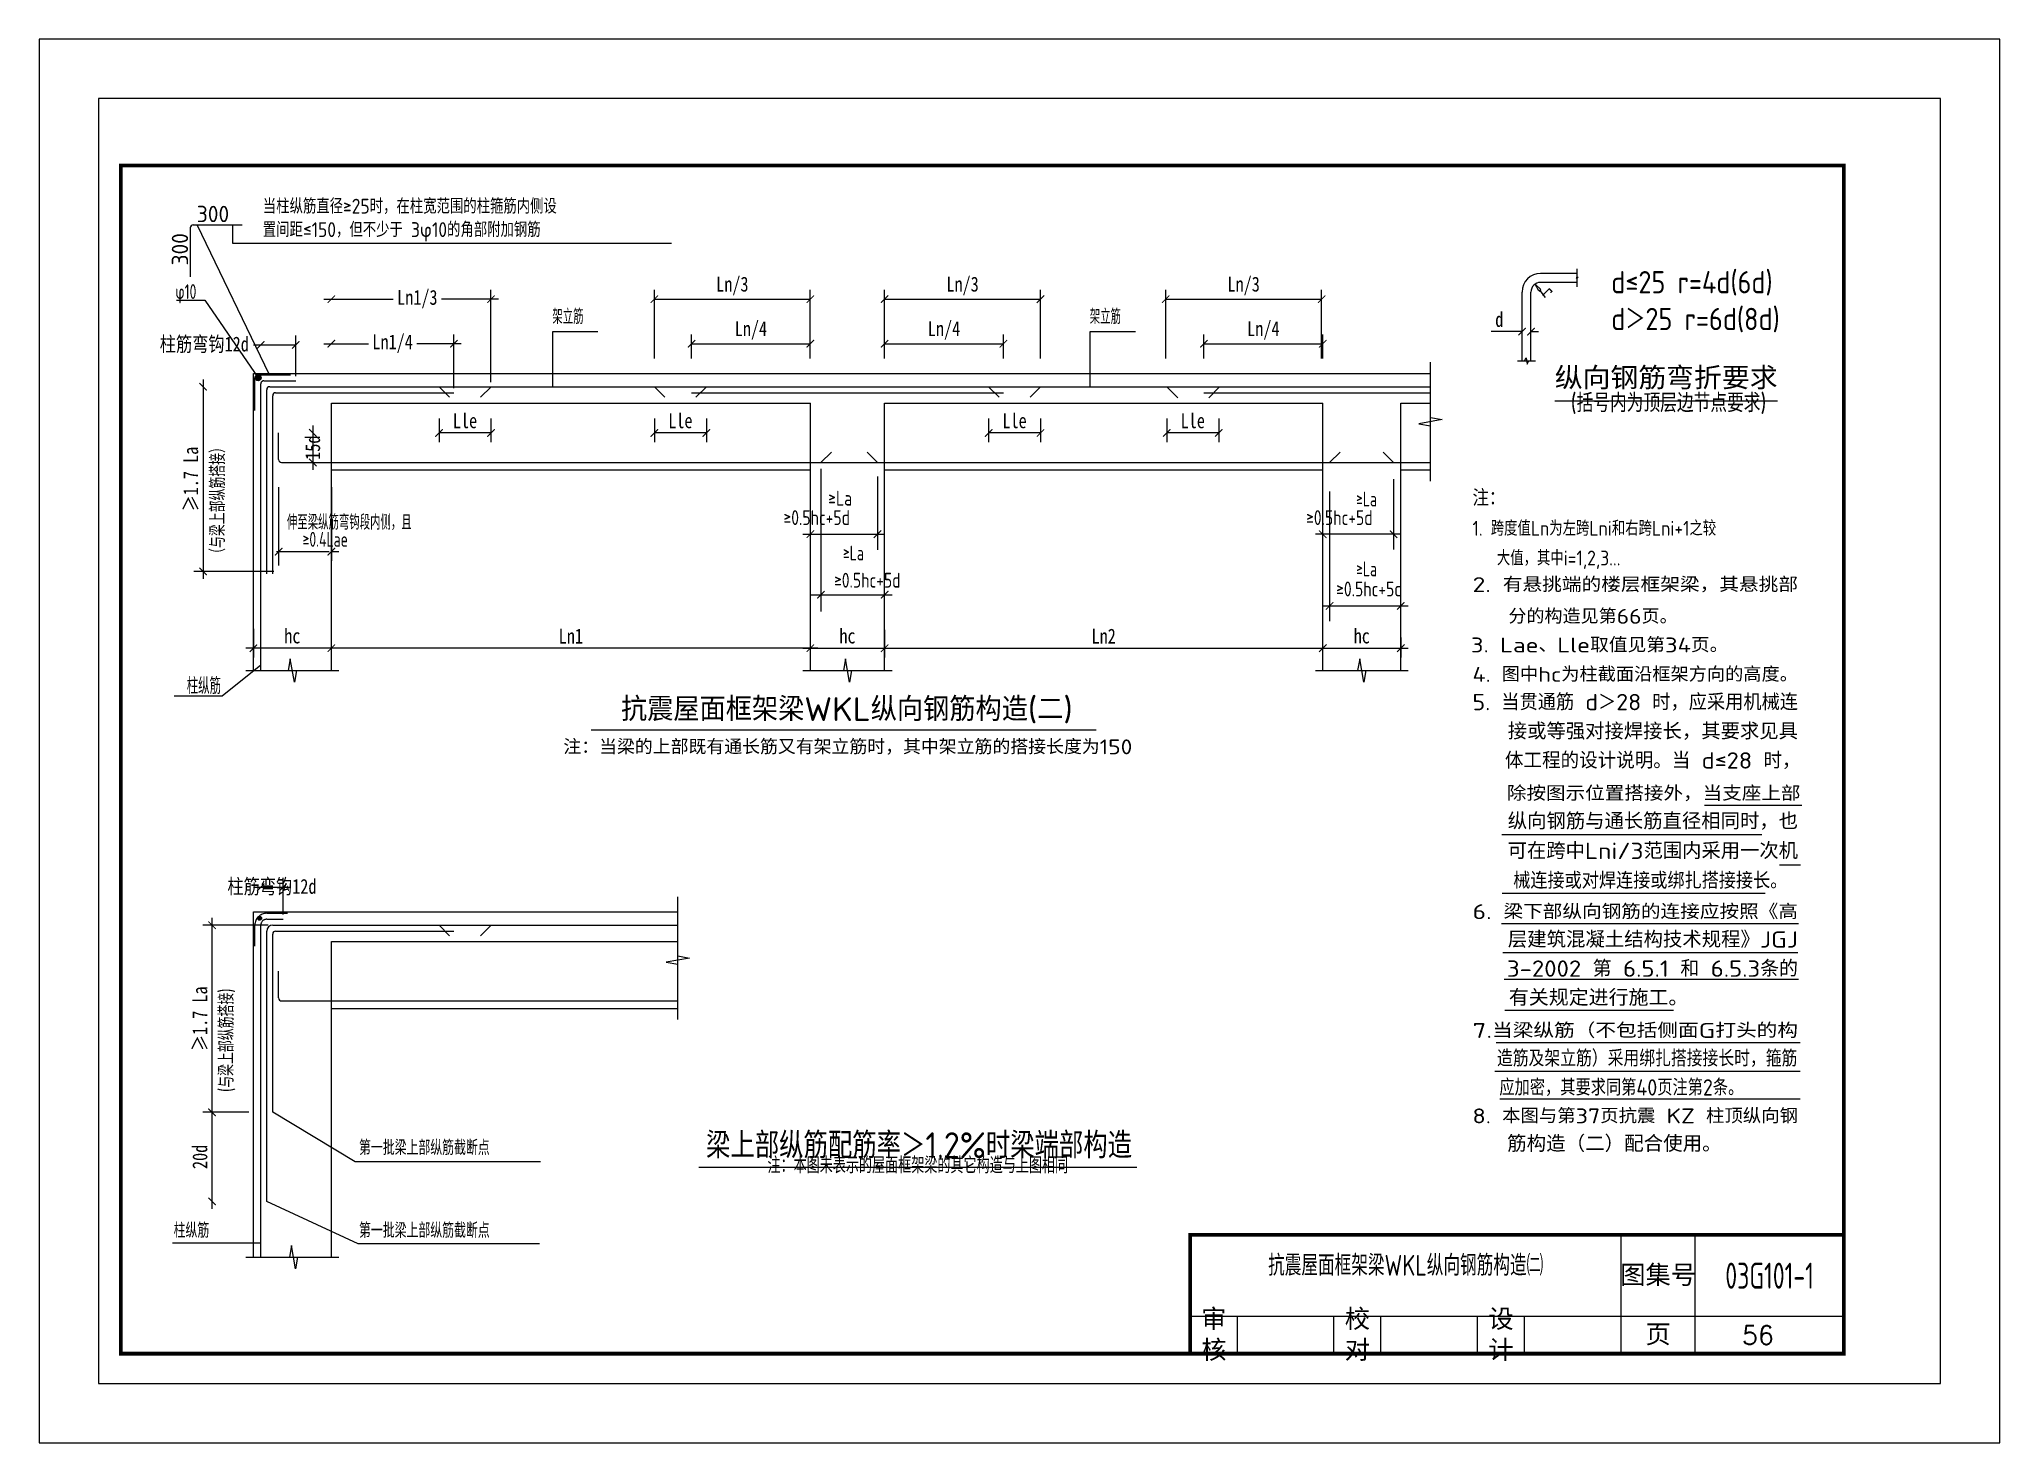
# Model space of a CAD drawing. Extents: x 1442 to 2852, y 1062 to 1251.
# Drawn here: x 1441.5 to 1705.5, y 1061.6 to 1250.6 of the extents above; entities that cross this region are included whole.
import ezdxf
from ezdxf.enums import TextEntityAlignment as Align

# ---------------------------------------------------------------- set-up
doc = ezdxf.new("R2010")
doc.units = 0
doc.header["$LTSCALE"] = 1000
doc.header["$MEASUREMENT"] = 0
doc.header["$PDMODE"] = 32
doc.header["$PDSIZE"] = -10
doc.linetypes.add('DASHED2', pattern=[9.525, 6.35, -3.175])
doc.layers.get('0').update_dxf_attribs({"linetype": 'CONTINUOUS'})
doc.layers.get('DEFPOINTS').update_dxf_attribs({"linetype": 'CONTINUOUS'})
for name, color, linetype in [('图线', 50, 'CONTINUOUS'), ('文字尺寸', 3, 'CONTINUOUS'), ('粗线', 10, 'CONTINUOUS'), ('粗虚', 12, 'DASHED2'), ('细线', 210, 'CONTINUOUS'), ('虚线', 4, 'DASHED2')]:
    doc.layers.add(name, color=color, linetype=linetype)
doc.styles.add('FS', font='', dxfattribs={"width": 0.8})
doc.styles.add('HZ', font='romans1.shx')
doc.styles.add('TSSD_REIN', font='tssdeng.shx', dxfattribs={"width": 0.7, "bigfont": 'hztxt.shx'})
doc.styles.get('FS').set_extended_font_data('FangSong_GB2312')
doc.dimstyles.new('FS', dxfattribs={"dimtxt": 2, "dimasz": 1, "dimexe": 1.25, "dimexo": 0.625, "dimtad": 1, "dimdec": 4, "dimtxsty": 'FS', "dimblk1": 'ARCHTICK', "dimblk2": 'ARCHTICK', "dimsah": 1, "dimcen": 0, "dimclrt": 256, "dimazin": 3, "dimtfac": 1, "dimtdec": 4, "dimtofl": 0, "dimtmove": 0, "dimatfit": 3, "dimtolj": 1, "dimtzin": 0})
doc.dimstyles.new('NORMAL', dxfattribs={"dimtxt": 2, "dimasz": 1, "dimexe": 1.25, "dimexo": 0.625, "dimtad": 1, "dimdec": 4, "dimtxsty": 'FS', "dimblk1": 'ARCHTICK', "dimblk2": 'ARCHTICK', "dimsah": 1, "dimcen": -0.09, "dimdle": 1, "dimse1": 1, "dimclrt": 256, "dimazin": 3, "dimtfac": 1, "dimtdec": 4, "dimtofl": 0, "dimtmove": 0, "dimatfit": 3, "dimtolj": 1, "dimtzin": 0})

msp = doc.modelspace()

# ---------------------------------------------------------------- texts
at = {"style": 'TSSD_REIN', "width": 0.8}
msp.add_text('抗震屋面框架梁WKL纵向钢筋构造㈡', height=2.8, dxfattribs=at).set_placement((1625.54497, 1084.09358), align=Align.CENTER)
at = {"attachment_point": 5}
for s, insert, char_height, width, style in [('图集号', (1659.54497, 1084.09358), 2.5, 10, 'HZ'), ('03G101-1', (1674.54497, 1084.09358), 3.5, 20, 'TSSD_REIN'), ('审核', (1599.71197, 1076.09358), 2.5, 6.334, 'HZ'), ('校对', (1619.04547, 1076.09358), 2.5, 6.333, 'HZ'), ('设计', (1638.37847, 1076.09358), 2.5, 6.333, 'HZ'), ('页', (1659.54497, 1076.09358), 2.5, 10, 'HZ')]:
    msp.add_mtext(s, dxfattribs=dict(at, insert=insert, char_height=char_height, width=width, style=style))
at = {"style": 'HZ', "flags": 8}
msp.add_attdef('56', text='', height=2.5, dxfattribs=at).set_placement((1672.97958, 1076.07461), align=Align.MIDDLE_CENTER)
at = {"layer": '文字尺寸', "style": 'TSSD_REIN'}
for s, p in [('300', (1462.76898, 1225.95923)), ('注：', (1634.54497, 1187.73492))]:
    msp.add_text(s, height=2.2, dxfattribs=at).set_placement(p)
for s, height, width, p in [('当柱纵筋直径≥25时，在柱宽范围的柱箍筋内侧设', 2, 0.9, (1471.65768, 1227.10995)), ('置间距≤150，但不少于 3φ10的角部附加钢筋', 2, 0.9, (1471.65768, 1223.9532)), ('d≤25 r=4d(6d)', 3, 0.9, (1653.22754, 1216.37265)), ('φ10', 2, 0.7, (1459.87014, 1215.61284)), ('架立筋', 2, 0.7, (1510.63957, 1212.24455)), ('架立筋', 2, 0.7, (1583.00701, 1212.24455)), ('d＞25 r=6d(8d)', 3, 0.9, (1653.22754, 1211.42095)), ('≥La', 2, 0.8, (1547.79031, 1187.79187)), ('伸至梁纵筋弯钩段内侧，且', 2, 0.7, (1474.89892, 1184.55061)), ('≥0.5hc+5d', 2, 0.8, (1541.76908, 1185.17361)), ('≥0.5hc+5d', 2, 0.8, (1612.13877, 1185.17361)), ('1. 跨度值Ln为左跨Lni和右跨Lni+1之较', 2, 0.9, (1634.54497, 1183.73492)), ('   大值，其中i=1,2,3...', 2, 0.9, (1634.54497, 1179.73492)), ('≥0.5hc+5d', 2, 0.8, (1548.57537, 1176.74406)), ('≥0.5hc+5d', 2, 0.8, (1616.18881, 1175.56392)), ('第一批梁上部纵筋截断点', 2, 0.8, (1484.60838, 1100.33681)), ('柱纵筋', 2, 0.8, (1459.64098, 1089.19183)), ('第一批梁上部纵筋截断点', 2, 0.8, (1484.60838, 1089.19183))]:
    msp.add_text(s, height=height, dxfattribs=dict(at, width=width)).set_placement(p)
msp.add_text('300', height=2.2, rotation=90, dxfattribs=at).set_placement((1461.59646, 1220.13363))
at = {"layer": '文字尺寸', "style": 'TSSD_REIN', "width": 0.8}
for s, rotation, p in [('r', 315, (1643.81017, 1216.21843)), ('（与梁上部纵筋搭接）', 90, (1466.57286, 1180.47868)), ('(与梁上部纵筋搭接)', 90, (1467.74211, 1108.82823))]:
    msp.add_text(s, height=2, rotation=rotation, dxfattribs=at).set_placement(p)
at = {"layer": '文字尺寸', "style": 'TSSD_REIN'}
for s, height, width, p, p2 in [('纵向钢筋弯折要求', 3, 1.267465, (1645.62335, 1203.44835), (1675.62335, 1203.44835)), ('2. 有悬挑端的楼层框架梁，其悬挑部', 2, 1.32297, (1634.54497, 1176.1514), (1678.37044, 1176.1514)), ('   分的构造见第66页。', 2, 1.30817, (1634.95083, 1171.88033), (1662.1728, 1171.88033)), ('3. Lae、Lle取值见第34页。', 2, 1.305285, (1634.33269, 1168.0267), (1669.00457, 1168.0267)), ('4. 图中hc为柱截面沿框架方向的高度。', 2, 1.256811, (1634.54497, 1164.0681), (1678.37044, 1164.0681)), ('抗震屋面框架梁WKL纵向钢筋构造(二)', 3.2, 1.079117, (1519.88308, 1158.78677), (1580.71207, 1158.78677)), ('5. 当贯通筋 d＞28 时，应采用机械连', 2.2, 1.115128, (1634.54497, 1160.2347), (1678.37044, 1160.2347)), ('注：当梁的上部既有通长筋又有架立筋时，其中架立筋的搭接长度为150', 2, 1.194216, (1512.12488, 1154.30459), (1588.7384, 1154.30459)), ('   接或等强对接焊接长，其要求见具', 2.2, 1.212812, (1634.54497, 1156.29779), (1678.37044, 1156.29779)), ('   体工程的设计说明。当 d≤28 时，', 2.2, 1.170388, (1634.36661, 1152.37534), (1678.7107, 1152.37534)), ('   除按图示位置搭接外，当支座上部', 2, 1.350528, (1634.36661, 1148.03642), (1678.7107, 1148.03642)), ('   纵向钢筋与通长筋直径相同时，也', 2.2, 1.212812, (1634.54497, 1144.19727), (1678.37044, 1144.19727)), ('   可在跨中Lni/3范围内采用一次机', 2.2, 1.195443, (1634.54497, 1140.19727), (1678.37044, 1140.19727)), ('    械连接或对焊连接或绑扎搭接接长。 ', 2.2, 1.077889, (1634.42387, 1136.19727), (1678.34065, 1136.19727)), ('6. 梁下部纵向钢筋的连接应按照《高', 2, 1.326754, (1634.54497, 1132.11184), (1678.37044, 1132.11184)), ('   层建筑混凝土结构技术规程》JGJ', 2.2, 1.220666, (1634.54497, 1128.2629), (1678.37044, 1128.2629)), ('   3-2002 第 6.5.1 和 6.5.3条的', 2.2, 1.082552, (1634.54497, 1124.348), (1678.37044, 1124.348)), ('   有关规定进行施工。', 2.2, 1.3392, (1634.54497, 1120.42781), (1663.61299, 1120.42781)), ('7.当梁纵筋（不包括侧面G打头的构', 2, 1.380336, (1634.54497, 1116.11184), (1678.37044, 1116.11184)), ('   造筋及架立筋）采用绑扎搭接接长时，箍筋', 2.2, 0.986431, (1633.96134, 1112.2629), (1678.28707, 1112.2629)), ('   应加密，其要求同第40页注第2条。', 2.2, 0.968369, (1634.42387, 1108.348), (1671.01121, 1108.348)), ('8. 本图与第37页抗震 KZ 柱顶纵向钢', 2, 1.239501, (1634.54497, 1104.61184), (1678.37044, 1104.61184)), ('梁上部纵筋配筋率＞1.2%时梁端部构造', 3.5, 0.924001, (1531.33525, 1099.90578), (1588.69915, 1099.90578)), ('   筋构造（二）配合使用。', 2.2, 1.289652, (1634.42387, 1100.7629), (1668.09089, 1100.7629))]:
    msp.add_text(s, height=height, dxfattribs=dict(at, width=width)).set_placement(p, p2, align=Align.FIT)
for s, height, width, p in [('(括号内为顶层边节点要求)', 2.5, 0.9, (1660.93969, 1200.37472)), ('注：本图未表示的屋面框架梁的其它构造与上图相同', 2.2, 0.8, (1559.84911, 1097.87123))]:
    msp.add_text(s, height=height, dxfattribs=dict(at, width=width)).set_placement(p, align=Align.CENTER)
at = {"layer": '文字尺寸', "style": 'TSSD_REIN', "width": 0.7}
msp.add_text('柱纵筋', height=2.2, dxfattribs=at).set_placement((1466.02856, 1162.41028), align=Align.RIGHT)
at = {"layer": '文字尺寸', "linetype": 'BYBLOCK', "char_height": 2, "style": 'TSSD_REIN'}
for s, insert, attachment_point in [('\\A1;≥La', (1621.68118, 1188.68494), 6), ('\\A1;≥0.4Lae', (1480.06133, 1183.24869), 5), ('\\A1;≥La', (1552.59024, 1181.4237), 6), ('\\A1;≥La', (1621.68741, 1179.26968), 6)]:
    msp.add_mtext(s, dxfattribs=dict(at, insert=insert, attachment_point=attachment_point))

# ---------------------------------------------------------------- blocks, each defined once
blk = doc.blocks.new('_ARCHTICK')
at = {"color": 0, "linetype": 'BYBLOCK', "const_width": 0.15}
blk.add_lwpolyline([(-0.5, -0.5), (0.5, 0.5)], dxfattribs=at)
blk = doc.blocks.new('*D135')
at = {"color": 0, "linetype": 'BYBLOCK'}
for p, q in [((1472.36, 1131.29), (1463.57, 1131.29)), ((1464.82, 1105.09), (1464.82, 1132.29))]:
    blk.add_line(p, q, dxfattribs=at)
at = {"layer": 'DEFPOINTS', "color": 0, "linetype": 'BYBLOCK'}
for p in [(1464.82, 1131.29), (1472.98, 1131.29), (1470.38, 1106.09)]:
    blk.add_point(p, dxfattribs=at)
at = {"color": 0, "linetype": 'BYBLOCK'}
for p, rotation in [((1464.82, 1131.29), 90), ((1464.82, 1106.09), 270)]:
    blk.add_blockref('_ARCHTICK', p, dxfattribs=dict(at, rotation=rotation))
at = {"linetype": 'BYBLOCK', "insert": (1463.2, 1118.69), "char_height": 2, "attachment_point": 5, "rotation": 90, "style": 'FS'}
blk.add_mtext('\\A1;≥\\f仿宋_GB2312|b0|i0|c0|p49;1.7 La', dxfattribs=at)
blk = doc.blocks.new('*D133')
at = {"color": 0, "linetype": 'BYBLOCK'}
for p, q in [((1470.38, 1136.4), (1475.38, 1136.4)), ((1474.38, 1132.72), (1474.38, 1137.65))]:
    blk.add_line(p, q, dxfattribs=at)
at = {"layer": 'DEFPOINTS', "color": 0, "linetype": 'BYBLOCK'}
for p in [(1474.38, 1136.4), (1471.38, 1131.29), (1474.38, 1132.09)]:
    blk.add_point(p, dxfattribs=at)
at = {"color": 0, "linetype": 'BYBLOCK', "rotation": 180}
blk.add_blockref('_ARCHTICK', (1471.38, 1136.4), dxfattribs=at)
at = {"color": 0, "linetype": 'BYBLOCK'}
blk.add_blockref('_ARCHTICK', (1474.38, 1136.4), dxfattribs=at)
at = {"linetype": 'BYBLOCK', "insert": (1472.88, 1136.4), "char_height": 2, "attachment_point": 5, "style": 'FS'}
blk.add_mtext('\\A1;柱筋弯钩12d', dxfattribs=at)
blk = doc.blocks.new('*D117')
at = {"color": 0, "linetype": 'BYBLOCK'}
blk.add_line((2416.2, 1168.59), (2349.7, 1168.59), dxfattribs=at)
at = {"layer": 'DEFPOINTS', "color": 0, "linetype": 'BYBLOCK'}
for p in [(2350.7, 1168.59), (2350.7, 1168.59), (2415.2, 1168.59)]:
    blk.add_point(p, dxfattribs=at)
at = {"color": 0, "linetype": 'BYBLOCK', "rotation": 180}
blk.add_blockref('_ARCHTICK', (2350.7, 1168.59), dxfattribs=at)
at = {"color": 0, "linetype": 'BYBLOCK'}
blk.add_blockref('_ARCHTICK', (2415.2, 1168.59), dxfattribs=at)
at = {"linetype": 'BYBLOCK', "insert": (2382.95, 1170.22), "char_height": 2, "attachment_point": 5, "style": 'FS'}
blk.add_mtext('\\A1;Ln1', dxfattribs=at)
blk = doc.blocks.new('*D118')
at = {"color": 0, "linetype": 'BYBLOCK'}
for p, q in [((2394.2, 1207.62), (2394.2, 1216.84)), ((2394.2, 1215.59), (2415.2, 1215.59)), ((2415.2, 1207.62), (2415.2, 1216.84))]:
    blk.add_line(p, q, dxfattribs=at)
at = {"layer": 'DEFPOINTS', "color": 0, "linetype": 'BYBLOCK'}
for p in [(2415.2, 1215.59), (2394.2, 1207), (2415.2, 1207)]:
    blk.add_point(p, dxfattribs=at)
at = {"color": 0, "linetype": 'BYBLOCK', "rotation": 180}
blk.add_blockref('_ARCHTICK', (2394.2, 1215.59), dxfattribs=at)
at = {"color": 0, "linetype": 'BYBLOCK'}
blk.add_blockref('_ARCHTICK', (2415.2, 1215.59), dxfattribs=at)
at = {"linetype": 'BYBLOCK', "insert": (2404.7, 1217.37), "char_height": 2, "attachment_point": 5, "style": 'FS'}
blk.add_mtext('\\A1;Ln/3', dxfattribs=at)
blk = doc.blocks.new('*D116')
at = {"color": 0, "linetype": 'BYBLOCK'}
for p, q in [((2399.2, 1207.62), (2399.2, 1210.84)), ((2399.2, 1209.59), (2415.2, 1209.59)), ((2415.2, 1207.62), (2415.2, 1210.84))]:
    blk.add_line(p, q, dxfattribs=at)
at = {"layer": 'DEFPOINTS', "color": 0, "linetype": 'BYBLOCK'}
for p in [(2415.2, 1209.59), (2399.2, 1207), (2415.2, 1207)]:
    blk.add_point(p, dxfattribs=at)
at = {"color": 0, "linetype": 'BYBLOCK', "rotation": 180}
blk.add_blockref('_ARCHTICK', (2399.2, 1209.59), dxfattribs=at)
at = {"color": 0, "linetype": 'BYBLOCK'}
blk.add_blockref('_ARCHTICK', (2415.2, 1209.59), dxfattribs=at)
at = {"linetype": 'BYBLOCK', "insert": (2407.2, 1211.37), "char_height": 2, "attachment_point": 5, "style": 'FS'}
blk.add_mtext('\\A1;Ln/4', dxfattribs=at)
blk = doc.blocks.new('*D131')
at = {"color": 0, "linetype": 'BYBLOCK'}
for p, q in [((1479.88, 1215.59), (1489.19, 1215.59)), ((1503.38, 1215.59), (1495.73, 1215.59)), ((1502.38, 1204.42), (1502.38, 1216.84))]:
    blk.add_line(p, q, dxfattribs=at)
at = {"layer": 'DEFPOINTS', "color": 0, "linetype": 'BYBLOCK'}
for p in [(1502.38, 1215.59), (1480.88, 1203.79), (1502.38, 1203.79)]:
    blk.add_point(p, dxfattribs=at)
at = {"color": 0, "linetype": 'BYBLOCK', "rotation": 180}
blk.add_blockref('_ARCHTICK', (1480.88, 1215.59), dxfattribs=at)
at = {"color": 0, "linetype": 'BYBLOCK'}
blk.add_blockref('_ARCHTICK', (1502.38, 1215.59), dxfattribs=at)
at = {"linetype": 'BYBLOCK', "insert": (1492.46, 1215.59), "char_height": 2, "attachment_point": 5, "style": 'FS'}
blk.add_mtext('\\A1;Ln1/3', dxfattribs=at)
blk = doc.blocks.new('*D130')
at = {"color": 0, "linetype": 'BYBLOCK'}
for p, q in [((1479.88, 1209.59), (1485.88, 1209.59)), ((1498.38, 1209.59), (1492.38, 1209.59)), ((1497.38, 1203.62), (1497.38, 1210.84))]:
    blk.add_line(p, q, dxfattribs=at)
at = {"layer": 'DEFPOINTS', "color": 0, "linetype": 'BYBLOCK'}
for p in [(1497.38, 1209.59), (1480.88, 1201.59), (1497.38, 1202.99)]:
    blk.add_point(p, dxfattribs=at)
at = {"color": 0, "linetype": 'BYBLOCK', "rotation": 180}
blk.add_blockref('_ARCHTICK', (1480.88, 1209.59), dxfattribs=at)
at = {"color": 0, "linetype": 'BYBLOCK'}
blk.add_blockref('_ARCHTICK', (1497.38, 1209.59), dxfattribs=at)
at = {"linetype": 'BYBLOCK', "insert": (1489.13, 1209.59), "char_height": 2, "attachment_point": 5, "style": 'FS'}
blk.add_mtext('\\A1;Ln1/4', dxfattribs=at)
blk = doc.blocks.new('*D136')
at = {"color": 0, "linetype": 'BYBLOCK'}
for p, q in [((1470.38, 1171.21), (1470.38, 1167.34)), ((1481.88, 1168.59), (1469.38, 1168.59))]:
    blk.add_line(p, q, dxfattribs=at)
at = {"layer": 'DEFPOINTS', "color": 0, "linetype": 'BYBLOCK'}
for p in [(1470.38, 1171.84), (1480.88, 1171.84), (1470.38, 1168.59)]:
    blk.add_point(p, dxfattribs=at)
at = {"color": 0, "linetype": 'BYBLOCK', "rotation": 180}
blk.add_blockref('_ARCHTICK', (1470.38, 1168.59), dxfattribs=at)
at = {"color": 0, "linetype": 'BYBLOCK'}
blk.add_blockref('_ARCHTICK', (1480.88, 1168.59), dxfattribs=at)
at = {"linetype": 'BYBLOCK', "insert": (1475.63, 1170.22), "char_height": 2, "attachment_point": 5, "style": 'FS'}
blk.add_mtext('\\A1;hc', dxfattribs=at)
blk = doc.blocks.new('*D132')
at = {"color": 0, "linetype": 'BYBLOCK'}
for p, q in [((1463.61, 1204.79), (1463.61, 1177.93)), ((1473.15, 1178.93), (1462.36, 1178.93))]:
    blk.add_line(p, q, dxfattribs=at)
at = {"layer": 'DEFPOINTS', "color": 0, "linetype": 'BYBLOCK'}
for p in [(1473.06, 1203.79), (1463.61, 1178.93), (1473.77, 1178.93)]:
    blk.add_point(p, dxfattribs=at)
at = {"color": 0, "linetype": 'BYBLOCK'}
for p, rotation in [((1463.61, 1203.79), 90), ((1463.61, 1178.93), 270)]:
    blk.add_blockref('_ARCHTICK', p, dxfattribs=dict(at, rotation=rotation))
at = {"linetype": 'BYBLOCK', "insert": (1461.98, 1191.36), "char_height": 2, "attachment_point": 5, "rotation": 90, "style": 'FS'}
blk.add_mtext('\\A1;≥1.7 La', dxfattribs=at)
blk = doc.blocks.new('*D129')
at = {"color": 0, "linetype": 'BYBLOCK'}
for p, q in [((1470.38, 1209.43), (1476.09, 1209.43)), ((1470.38, 1209.43), (1471.38, 1209.43)), ((1476.09, 1205.22), (1476.09, 1210.68))]:
    blk.add_line(p, q, dxfattribs=at)
at = {"layer": 'DEFPOINTS', "color": 0, "linetype": 'BYBLOCK'}
for p in [(1476.09, 1209.43), (1471.38, 1204.19), (1476.09, 1204.59)]:
    blk.add_point(p, dxfattribs=at)
at = {"color": 0, "linetype": 'BYBLOCK', "rotation": 180}
blk.add_blockref('_ARCHTICK', (1471.38, 1209.43), dxfattribs=at)
at = {"color": 0, "linetype": 'BYBLOCK'}
blk.add_blockref('_ARCHTICK', (1476.09, 1209.43), dxfattribs=at)
at = {"linetype": 'BYBLOCK', "insert": (1463.77, 1209.43), "char_height": 2, "attachment_point": 5, "style": 'FS'}
blk.add_mtext('\\A1;柱筋弯钩12d', dxfattribs=at)
blk = doc.blocks.new('*D128')
at = {"color": 0, "linetype": 'BYBLOCK'}
for p, q in [((1478.38, 1198.59), (1478.38, 1192.59)), ((1477.51, 1193.59), (1479.63, 1193.59))]:
    blk.add_line(p, q, dxfattribs=at)
at = {"layer": 'DEFPOINTS', "color": 0, "linetype": 'BYBLOCK'}
for p in [(1473.78, 1197.59), (1476.88, 1193.59), (1478.38, 1193.59)]:
    blk.add_point(p, dxfattribs=at)
at = {"color": 0, "linetype": 'BYBLOCK'}
for p, rotation in [((1478.38, 1197.59), 90), ((1478.38, 1193.59), 270)]:
    blk.add_blockref('_ARCHTICK', p, dxfattribs=dict(at, rotation=rotation))
at = {"linetype": 'BYBLOCK', "insert": (1478.38, 1195.59), "char_height": 2, "attachment_point": 5, "rotation": 90, "style": 'FS'}
blk.add_mtext('\\A1;15d', dxfattribs=at)
blk = doc.blocks.new('*D119')
at = {"color": 0, "linetype": 'BYBLOCK'}
for p, q in [((1495.38, 1199.54), (1495.38, 1196.32)), ((1502.38, 1199.54), (1502.38, 1196.32)), ((1502.38, 1197.57), (1495.38, 1197.57))]:
    blk.add_line(p, q, dxfattribs=at)
at = {"layer": 'DEFPOINTS', "color": 0, "linetype": 'BYBLOCK'}
for p in [(1495.38, 1200.16), (1502.38, 1200.16), (1495.38, 1197.57)]:
    blk.add_point(p, dxfattribs=at)
at = {"color": 0, "linetype": 'BYBLOCK', "rotation": 180}
blk.add_blockref('_ARCHTICK', (1495.38, 1197.57), dxfattribs=at)
at = {"color": 0, "linetype": 'BYBLOCK'}
blk.add_blockref('_ARCHTICK', (1502.38, 1197.57), dxfattribs=at)
at = {"linetype": 'BYBLOCK', "insert": (1498.88, 1199.2), "char_height": 2, "attachment_point": 5, "style": 'FS'}
blk.add_mtext('\\A1;Lle', dxfattribs=at)
blk = doc.blocks.new('*D120')
at = {"color": 0, "linetype": 'BYBLOCK'}
for p, q in [((1524.38, 1199.54), (1524.38, 1196.32)), ((1531.38, 1199.54), (1531.38, 1196.32)), ((1531.38, 1197.57), (1524.38, 1197.57))]:
    blk.add_line(p, q, dxfattribs=at)
at = {"layer": 'DEFPOINTS', "color": 0, "linetype": 'BYBLOCK'}
for p in [(1524.38, 1200.16), (1531.38, 1200.16), (1524.38, 1197.57)]:
    blk.add_point(p, dxfattribs=at)
at = {"color": 0, "linetype": 'BYBLOCK', "rotation": 180}
blk.add_blockref('_ARCHTICK', (1524.38, 1197.57), dxfattribs=at)
at = {"color": 0, "linetype": 'BYBLOCK'}
blk.add_blockref('_ARCHTICK', (1531.38, 1197.57), dxfattribs=at)
at = {"linetype": 'BYBLOCK', "insert": (1527.88, 1199.2), "char_height": 2, "attachment_point": 5, "style": 'FS'}
blk.add_mtext('\\A1;Lle', dxfattribs=at)
blk = doc.blocks.new('*D125')
at = {"color": 0, "linetype": 'BYBLOCK'}
for p, q in [((2425.2, 1207.62), (2425.2, 1216.84)), ((2425.2, 1215.59), (2446.2, 1215.59)), ((2446.2, 1207.62), (2446.2, 1216.84))]:
    blk.add_line(p, q, dxfattribs=at)
at = {"layer": 'DEFPOINTS', "color": 0, "linetype": 'BYBLOCK'}
for p in [(2446.2, 1215.59), (2425.2, 1207), (2446.2, 1207)]:
    blk.add_point(p, dxfattribs=at)
at = {"color": 0, "linetype": 'BYBLOCK', "rotation": 180}
blk.add_blockref('_ARCHTICK', (2425.2, 1215.59), dxfattribs=at)
at = {"color": 0, "linetype": 'BYBLOCK'}
blk.add_blockref('_ARCHTICK', (2446.2, 1215.59), dxfattribs=at)
at = {"linetype": 'BYBLOCK', "insert": (2435.7, 1217.37), "char_height": 2, "attachment_point": 5, "style": 'FS'}
blk.add_mtext('\\A1;Ln/3', dxfattribs=at)
blk = doc.blocks.new('*D123')
at = {"color": 0, "linetype": 'BYBLOCK'}
for p, q in [((2463.05, 1207.62), (2463.05, 1216.84)), ((2463.05, 1215.59), (2484.05, 1215.59)), ((2484.05, 1207.62), (2484.05, 1216.84))]:
    blk.add_line(p, q, dxfattribs=at)
at = {"layer": 'DEFPOINTS', "color": 0, "linetype": 'BYBLOCK'}
for p in [(2484.05, 1215.59), (2463.05, 1207), (2484.05, 1207)]:
    blk.add_point(p, dxfattribs=at)
at = {"color": 0, "linetype": 'BYBLOCK', "rotation": 180}
blk.add_blockref('_ARCHTICK', (2463.05, 1215.59), dxfattribs=at)
at = {"color": 0, "linetype": 'BYBLOCK'}
blk.add_blockref('_ARCHTICK', (2484.05, 1215.59), dxfattribs=at)
at = {"linetype": 'BYBLOCK', "insert": (2473.55, 1217.37), "char_height": 2, "attachment_point": 5, "style": 'FS'}
blk.add_mtext('\\A1;Ln/3', dxfattribs=at)
blk = doc.blocks.new('*D121')
at = {"color": 0, "linetype": 'BYBLOCK'}
blk.add_line((2424.2, 1168.59), (2485.2, 1168.59), dxfattribs=at)
at = {"layer": 'DEFPOINTS', "color": 0, "linetype": 'BYBLOCK'}
for p in [(2425.2, 1168.59), (2484.2, 1168.59), (2484.2, 1168.59)]:
    blk.add_point(p, dxfattribs=at)
at = {"color": 0, "linetype": 'BYBLOCK', "rotation": 180}
blk.add_blockref('_ARCHTICK', (2425.2, 1168.59), dxfattribs=at)
at = {"color": 0, "linetype": 'BYBLOCK'}
blk.add_blockref('_ARCHTICK', (2484.2, 1168.59), dxfattribs=at)
at = {"linetype": 'BYBLOCK', "insert": (2454.7, 1170.22), "char_height": 2, "attachment_point": 5, "style": 'FS'}
blk.add_mtext('\\A1;Ln2', dxfattribs=at)
blk = doc.blocks.new('*D122')
at = {"color": 0, "linetype": 'BYBLOCK'}
for p, q in [((1593.38, 1199.54), (1593.38, 1196.32)), ((1600.38, 1199.54), (1600.38, 1196.32)), ((1600.38, 1197.57), (1593.38, 1197.57))]:
    blk.add_line(p, q, dxfattribs=at)
at = {"layer": 'DEFPOINTS', "color": 0, "linetype": 'BYBLOCK'}
for p in [(1593.38, 1200.16), (1600.38, 1200.16), (1593.38, 1197.57)]:
    blk.add_point(p, dxfattribs=at)
at = {"color": 0, "linetype": 'BYBLOCK', "rotation": 180}
blk.add_blockref('_ARCHTICK', (1593.38, 1197.57), dxfattribs=at)
at = {"color": 0, "linetype": 'BYBLOCK'}
blk.add_blockref('_ARCHTICK', (1600.38, 1197.57), dxfattribs=at)
at = {"linetype": 'BYBLOCK', "insert": (1596.88, 1199.2), "char_height": 2, "attachment_point": 5, "style": 'FS'}
blk.add_mtext('\\A1;Lle', dxfattribs=at)
blk = doc.blocks.new('*D124')
at = {"color": 0, "linetype": 'BYBLOCK'}
for p, q in [((2425.2, 1207.62), (2425.2, 1210.84)), ((2425.2, 1209.59), (2441.2, 1209.59)), ((2441.2, 1207.62), (2441.2, 1210.84))]:
    blk.add_line(p, q, dxfattribs=at)
at = {"layer": 'DEFPOINTS', "color": 0, "linetype": 'BYBLOCK'}
for p in [(2441.2, 1209.59), (2425.2, 1207), (2441.2, 1207)]:
    blk.add_point(p, dxfattribs=at)
at = {"color": 0, "linetype": 'BYBLOCK', "rotation": 180}
blk.add_blockref('_ARCHTICK', (2425.2, 1209.59), dxfattribs=at)
at = {"color": 0, "linetype": 'BYBLOCK'}
blk.add_blockref('_ARCHTICK', (2441.2, 1209.59), dxfattribs=at)
at = {"linetype": 'BYBLOCK', "insert": (2433.2, 1211.37), "char_height": 2, "attachment_point": 5, "style": 'FS'}
blk.add_mtext('\\A1;Ln/4', dxfattribs=at)
blk = doc.blocks.new('*D126')
at = {"color": 0, "linetype": 'BYBLOCK'}
for p, q in [((1569.38, 1199.54), (1569.38, 1196.32)), ((1576.38, 1199.54), (1576.38, 1196.32)), ((1576.38, 1197.57), (1569.38, 1197.57))]:
    blk.add_line(p, q, dxfattribs=at)
at = {"layer": 'DEFPOINTS', "color": 0, "linetype": 'BYBLOCK'}
for p in [(1569.38, 1200.16), (1576.38, 1200.16), (1569.38, 1197.57)]:
    blk.add_point(p, dxfattribs=at)
at = {"color": 0, "linetype": 'BYBLOCK', "rotation": 180}
blk.add_blockref('_ARCHTICK', (1569.38, 1197.57), dxfattribs=at)
at = {"color": 0, "linetype": 'BYBLOCK'}
blk.add_blockref('_ARCHTICK', (1576.38, 1197.57), dxfattribs=at)
at = {"linetype": 'BYBLOCK', "insert": (1572.88, 1199.2), "char_height": 2, "attachment_point": 5, "style": 'FS'}
blk.add_mtext('\\A1;Lle', dxfattribs=at)
blk = doc.blocks.new('*D127')
at = {"color": 0, "linetype": 'BYBLOCK'}
for p, q in [((2468.2, 1207.62), (2468.2, 1210.84)), ((2468.2, 1209.59), (2484.2, 1209.59)), ((2484.2, 1207.62), (2484.2, 1210.84))]:
    blk.add_line(p, q, dxfattribs=at)
at = {"layer": 'DEFPOINTS', "color": 0, "linetype": 'BYBLOCK'}
for p in [(2484.2, 1209.59), (2468.2, 1207), (2484.2, 1207)]:
    blk.add_point(p, dxfattribs=at)
at = {"color": 0, "linetype": 'BYBLOCK', "rotation": 180}
blk.add_blockref('_ARCHTICK', (2468.2, 1209.59), dxfattribs=at)
at = {"color": 0, "linetype": 'BYBLOCK'}
blk.add_blockref('_ARCHTICK', (2484.2, 1209.59), dxfattribs=at)
at = {"linetype": 'BYBLOCK', "insert": (2476.2, 1211.37), "char_height": 2, "attachment_point": 5, "style": 'FS'}
blk.add_mtext('\\A1;Ln/4', dxfattribs=at)
blk = doc.blocks.new('*D74')
at = {"color": 0, "linetype": 'BYBLOCK'}
for p, q in [((1364.61, 1209.43), (1364.61, 1212.47)), ((1365.81, 1209.43), (1365.81, 1212.47)), ((1364.61, 1211.22), (1360.47, 1211.22)), ((1365.81, 1211.22), (1366.81, 1211.22))]:
    blk.add_line(p, q, dxfattribs=at)
at = {"layer": 'DEFPOINTS', "color": 0, "linetype": 'BYBLOCK'}
for p in [(1364.61, 1211.22), (1364.61, 1208.81), (1365.81, 1208.81)]:
    blk.add_point(p, dxfattribs=at)
at = {"color": 0, "linetype": 'BYBLOCK'}
blk.add_blockref('_ARCHTICK', (1364.61, 1211.22), dxfattribs=at)
at = {"color": 0, "linetype": 'BYBLOCK', "rotation": 180}
blk.add_blockref('_ARCHTICK', (1365.81, 1211.22), dxfattribs=at)
at = {"linetype": 'BYBLOCK', "insert": (1361.54, 1212.84), "char_height": 2, "attachment_point": 5, "style": 'FS'}
blk.add_mtext('\\A1;d', dxfattribs=at)
blk = doc.blocks.new('_CLOSEDBLANK')
at = {"color": 0, "linetype": 'BYBLOCK'}
for p, q in [((-1, 0.17), (0, 0)), ((-1, 0.17), (-1, -0.17)), ((0, 0), (-1, -0.17))]:
    blk.add_line(p, q, dxfattribs=at)

# ---------------------------------------------------------------- dimensions: what is measured, and where the dimension line sits
at = {"layer": '文字尺寸'}
for base, p1, p2, picture, middle in [((1545.38308, 1215.59358), (1524.38308, 1206.99796), (1545.38308, 1206.99796), '*D118', (1534.88308, 1215.59358)), ((1576.38308, 1215.59358), (1555.38308, 1206.99796), (1576.38308, 1206.99796), '*D125', (1565.88308, 1215.59358)), ((1614.23377, 1215.59358), (1593.23377, 1206.99796), (1614.23377, 1206.99796), '*D123', (1603.73377, 1215.59358))]:
    dim = msp.add_linear_dim(base=base, p1=p1, p2=p2, text='Ln/3', dimstyle='FS', dxfattribs=at)
    dim.commit()
    dim.dimension.update_dxf_attribs({"geometry": picture, "text_midpoint": middle, "dimtype": 128, "insert": (-869.8204, 0)})
for base, p1, p2, text, picture, middle in [((1502.38308, 1215.59358), (1480.88308, 1203.79358), (1502.38308, 1203.79358), 'Ln1/3', '*D131', (1492.45785, 1215.59358)), ((1476.08725, 1209.43385), (1471.38308, 1204.19358), (1476.08725, 1204.59358), '柱筋弯钩12d', '*D129', (1463.77322, 1209.43385)), ((1497.38308, 1209.59358), (1480.88308, 1201.59358), (1497.38308, 1202.99358), 'Ln1/4', '*D130', (1489.13308, 1209.59358)), ((1474.38122, 1136.39624), (1471.38308, 1131.29358), (1474.38122, 1132.09358), '柱筋弯钩12d', '*D133', (1472.88215, 1136.39624))]:
    dim = msp.add_linear_dim(base=base, p1=p1, p2=p2, text=text, dimstyle='NORMAL', dxfattribs=at)
    dim.commit()
    dim.dimension.update_dxf_attribs({"geometry": picture, "text_midpoint": middle, "dimtype": 128})
for base, p1, p2, text, picture, middle, set_off in [((1545.38308, 1209.59358), (1529.38308, 1206.99796), (1545.38308, 1206.99796), 'Ln/4', '*D116', (1537.38308, 1211.36994), (-869.8204, 0)), ((1571.38308, 1209.59358), (1555.38308, 1206.99796), (1571.38308, 1206.99796), 'Ln/4', '*D124', (1563.38308, 1211.36994), (-869.8204, 0)), ((1614.38308, 1209.59358), (1598.38308, 1206.99796), (1614.38308, 1206.99796), 'Ln/4', '*D127', (1606.38308, 1211.36994), (-869.8204, 0)), ((1641.2131, 1211.21958), (1642.4131, 1208.80928), (1641.2131, 1208.80928), 'd', '*D74', (1638.14269, 1212.84458), (276.6068, 0))]:
    dim = msp.add_linear_dim(base=base, p1=p1, p2=p2, text=text, dimstyle='FS', dxfattribs=at)
    dim.commit()
    dim.dimension.update_dxf_attribs({"geometry": picture, "text_midpoint": middle, "insert": set_off})
dim = msp.add_linear_dim(base=(1463.60819, 1178.92725), p1=(1473.05753, 1203.79358), p2=(1473.77275, 1178.92725), angle=90, text='≥1.7 La', dimstyle='NORMAL', dxfattribs=at)
dim.commit()
dim.dimension.update_dxf_attribs({"geometry": '*D132', "text_midpoint": (1461.98319, 1191.36042)})
dim = msp.add_linear_dim(base=(1478.38328, 1193.59358), p1=(1473.78308, 1197.59358), p2=(1476.88318, 1193.59358), angle=90, text='15d', dimstyle='NORMAL', dxfattribs=at)
dim.commit()
dim.dimension.update_dxf_attribs({"geometry": '*D128', "text_midpoint": (1478.38328, 1195.59358), "dimtype": 128})
for base, p1, p2, text, dimstyle, picture, middle in [((1495.38308, 1197.5718), (1502.38308, 1200.16041), (1495.38308, 1200.16041), 'Lle', 'FS', '*D119', (1498.88308, 1199.1968)), ((1524.38308, 1197.5718), (1531.38308, 1200.16041), (1524.38308, 1200.16041), 'Lle', 'FS', '*D120', (1527.88308, 1199.1968)), ((1569.38308, 1197.5718), (1576.38308, 1200.16041), (1569.38308, 1200.16041), 'Lle', 'FS', '*D126', (1572.88308, 1199.1968)), ((1593.38308, 1197.5718), (1600.38308, 1200.16041), (1593.38308, 1200.16041), 'Lle', 'FS', '*D122', (1596.88308, 1199.1968)), ((1470.38308, 1168.59358), (1480.88308, 1171.83806), (1470.38308, 1171.83806), 'hc', 'NORMAL', '*D136', (1475.63308, 1170.21858))]:
    dim = msp.add_linear_dim(base=base, p1=p1, p2=p2, text=text, dimstyle=dimstyle, dxfattribs=at)
    dim.commit()
    dim.dimension.update_dxf_attribs({"geometry": picture, "text_midpoint": middle})
for base, p1, p2, text, picture, middle in [((1480.88308, 1168.59358), (1545.38308, 1168.59358), (1480.88308, 1168.59358), 'Ln1', '*D117', (1513.13308, 1170.21858)), ((1614.38308, 1168.59358), (1555.38308, 1168.59358), (1614.38308, 1168.59358), 'Ln2', '*D121', (1584.88308, 1170.21858))]:
    dim = msp.add_linear_dim(base=base, p1=p1, p2=p2, text=text, dimstyle='FS', override={"dimcen": -0.09, "dimdle": 1, "dimse1": 1, "dimse2": 1}, dxfattribs=at)
    dim.commit()
    dim.dimension.update_dxf_attribs({"geometry": picture, "text_midpoint": middle, "insert": (-869.8204, 0)})
for base, p1, p2 in [((1555.38308, 1168.59358), (1545.38308, 1171.66947), (1555.38308, 1171.66947)), ((1624.88308, 1168.59358), (1614.38308, 1170.67478), (1624.88308, 1170.67478))]:
    msp.add_linear_dim(base=base, p1=p1, p2=p2, text='hc', dimstyle='NORMAL', dxfattribs=at).render()
dim = msp.add_linear_dim(base=(1464.8204, 1131.29358), p1=(1470.38308, 1106.09358), p2=(1472.98308, 1131.29358), angle=90, text='≥\\f仿宋_GB2312|b0|i0|c0|p49;1.7 La', dimstyle='NORMAL', override={"dimse1": 1}, dxfattribs=at)
dim.commit()
dim.dimension.update_dxf_attribs({"geometry": '*D135', "text_midpoint": (1463.1954, 1118.69358)})
msp.add_linear_dim(base=(1464.8204, 1106.09358), p1=(1470.38308, 1094.09358), p2=(1470.38308, 1106.09358), angle=90, text='20d', dimstyle='NORMAL', dxfattribs=at).render()

# ---------------------------------------------------------------- hatches: boundary and pattern name
at = {"layer": '粗线'}
for points in [[(1471.41791, 1204.99096, 1), (1470.61791, 1204.99096, 1)], [(1471.4858, 1132.22878, 0.566926778), (1471.0924, 1132.46423, 0.025373343), (1470.97942, 1132.34772, 0.115866509), (1470.95149, 1132.22878, 1.000000719)]]:
    msp.add_hatch(color=256, dxfattribs=at).paths.add_polyline_path(points)

# ---------------------------------------------------------------- linework, layer by layer
at = {"color": 0, "linetype": 'BYBLOCK'}
for p, q in [((1473.78308, 1190.2633), (1473.78308, 1180.34358)), ((1480.88308, 1190.2633), (1480.88308, 1180.34358))]:
    msp.add_line(p, q, dxfattribs=at)
for p, q in [((1654.54497, 1073.59358), (1654.54497, 1089.59358)), ((1664.54497, 1073.59358), (1664.54497, 1089.59358)), ((1684.54497, 1078.59358), (1596.54497, 1078.59358)), ((1602.87897, 1073.59358), (1602.87897, 1078.59358)), ((1615.87897, 1073.59358), (1615.87897, 1078.59358)), ((1622.21197, 1073.59358), (1622.21197, 1078.59358)), ((1635.21197, 1073.59358), (1635.21197, 1078.59358)), ((1641.54497, 1073.59358), (1641.54497, 1078.59358))]:
    msp.add_line(p, q)
msp.add_lwpolyline([(1441.54497, 1061.59358), (1705.54497, 1061.59358), (1705.54497, 1250.59358), (1441.54497, 1250.59358)], close=True)
at = {"const_width": 0.5}
for points in [[(1452.54497, 1073.59358), (1684.54497, 1073.59358), (1684.54497, 1233.59358), (1452.54497, 1233.59358), (1452.54497, 1073.59358)], [(1684.54497, 1089.59358), (1596.54497, 1089.59358), (1596.54497, 1073.59358)]]:
    msp.add_lwpolyline(points, dxfattribs=at)
at = {"layer": 'DEFPOINTS'}
msp.add_lwpolyline([(1449.54497, 1069.59358), (1697.54497, 1069.59358), (1697.54497, 1242.59358), (1449.54497, 1242.59358)], close=True, dxfattribs=at)
at = {"layer": 'DEFPOINTS', "color": 0, "linetype": 'BYBLOCK'}
for p in [(1643.7131, 1216.5532), (1644.50625, 1215.52319), (1473.78308, 1190.8883), (1480.88308, 1190.8883), (1542.38308, 1188.56916), (1555.38308, 1188.56916), (1480.88308, 1161.78084), (1502.38308, 1161.65872), (1480.88308, 1118.3883)]:
    msp.add_point(p, dxfattribs=at)
at = {"layer": '图线'}
for p, q in [((1472.56428, 1205.39358), (1462.8176, 1225.59358)), ((1467.6366, 1223.09328), (1467.6366, 1225.59358)), ((1526.683, 1223.09328), (1467.6366, 1223.09328)), ((1460.02345, 1215.4597), (1463.85618, 1215.4597)), ((1463.85618, 1215.4597), (1471.01791, 1204.99096)), ((1510.63957, 1211.18753), (1510.63957, 1203.79358)), ((1516.77701, 1211.18753), (1510.63957, 1211.18753)), ((1583.00701, 1211.18753), (1583.00701, 1203.79358)), ((1589.14444, 1211.18753), (1583.00701, 1211.18753)), ((1466.16113, 1162.17993), (1471.38308, 1166.36687)), ((1459.72215, 1162.17993), (1466.16113, 1162.17993)), ((1665.76408, 1147.47078), (1678.86754, 1147.47078)), ((1638.49879, 1143.49315), (1673.52536, 1143.49315)), ((1675.88036, 1139.42066), (1678.69478, 1139.42066)), ((1638.52023, 1135.61654), (1673.94889, 1135.61654)), ((1638.4277, 1131.51438), (1678.4576, 1131.51438)), ((1638.62248, 1127.62225), (1678.36021, 1127.62225)), ((1638.81728, 1124.02203), (1678.4576, 1124.02203)), ((1638.91467, 1119.83798), (1661.60803, 1119.83798)), ((1637.74592, 1115.50799), (1678.65239, 1115.50799)), ((1637.55113, 1111.61586), (1678.65239, 1111.61586)), ((1638.2329, 1107.91834), (1678.65239, 1107.91834)), ((1484.07715, 1099.40807), (1472.98308, 1106.09358)), ((1509.04454, 1099.40807), (1484.07715, 1099.40807)), ((1484.47557, 1088.39576), (1472.18308, 1094.09358)), ((1459.50818, 1088.52844), (1471.38308, 1088.52844)), ((1508.91174, 1088.39576), (1484.47557, 1088.39576))]:
    msp.add_line(p, q, dxfattribs=at)
at = {"layer": '文字尺寸', "linetype": 'BYBLOCK'}
for p, q in [((1643.60786, 1216.73717), (1644.30661, 1215.82975)), ((1544.38308, 1183.95386), (1555.38308, 1183.95386)), ((1624.88308, 1183.93214), (1613.38308, 1183.93214)), ((1473.50071, 1181.59358), (1480.60071, 1181.59358)), ((1480.88308, 1181.59358), (1481.89438, 1181.59358)), ((1545.38308, 1175.79681), (1556.38308, 1175.79681)), ((1614.38308, 1174.2795), (1625.88308, 1174.2795))]:
    msp.add_line(p, q, dxfattribs=at)
at = {"layer": '文字尺寸'}
for p, q in [((1546.80209, 1192.74566), (1546.80209, 1173.54136)), ((1554.4255, 1191.71256), (1554.4255, 1181.8252)), ((1623.91142, 1191.35984), (1623.91142, 1181.86682)), ((1473.78308, 1190.2633), (1473.78308, 1179.73344)), ((1615.29978, 1189.7072), (1615.29978, 1172.21418))]:
    msp.add_line(p, q, dxfattribs=at)
at = {"layer": '粗线'}
for p, q in [((1461.88308, 1225.19358), (1461.88308, 1218.59358)), ((1462.28308, 1225.59358), (1468.88308, 1225.59358)), ((1472.18308, 1178.59358), (1472.18308, 1203.39358)), ((1472.58308, 1203.79358), (1628.88308, 1203.79358)), ((1472.98308, 1178.59358), (1472.98308, 1202.59358)), ((1473.38308, 1202.99358), (1497.38308, 1202.99358)), ((1495.38308, 1203.79358), (1496.79729, 1202.37937)), ((1502.38308, 1203.79358), (1500.96887, 1202.37937)), ((1524.38308, 1203.79358), (1525.79729, 1202.37937)), ((1529.38308, 1202.99358), (1571.38308, 1202.99358)), ((1531.38308, 1203.79358), (1529.96887, 1202.37937)), ((1569.38308, 1203.79358), (1570.79729, 1202.37937)), ((1576.38308, 1203.79358), (1574.96887, 1202.37937)), ((1593.44183, 1203.73483), (1594.85605, 1202.32062)), ((1598.38308, 1202.99358), (1628.88308, 1202.99358)), ((1600.44183, 1203.73483), (1599.02762, 1202.32062)), ((1645.62335, 1201.90334), (1675.62335, 1201.90334)), ((1473.78308, 1193.99358), (1473.78308, 1197.59358)), ((1474.18308, 1193.59358), (1628.88308, 1193.59358)), ((1548.2163, 1195.0078), (1546.80209, 1193.59358)), ((1553.01129, 1195.0078), (1554.4255, 1193.59358)), ((1616.714, 1195.0078), (1615.29978, 1193.59358)), ((1622.4972, 1195.0078), (1623.91142, 1193.59358)), ((1515.88308, 1157.59358), (1583.88308, 1157.59358)), ((1472.18308, 1094.09358), (1472.18308, 1130.49358)), ((1472.98308, 1131.29358), (1527.54497, 1131.29358)), ((1472.98308, 1106.09358), (1472.98308, 1130.09358)), ((1473.38308, 1130.49358), (1497.38308, 1130.49358)), ((1495.38308, 1131.29358), (1496.79729, 1129.87937)), ((1502.38308, 1131.29358), (1500.96887, 1129.87937)), ((1473.78308, 1121.49358), (1473.78308, 1125.09358)), ((1474.18308, 1121.09358), (1527.54497, 1121.09358)), ((1530.34911, 1098.70604), (1589.34911, 1098.70604))]:
    msp.add_line(p, q, dxfattribs=at)
for centre, radius in [((1471.01791, 1204.99096), 0.4), ((1471.21864, 1132.22878), 0.26716)]:
    msp.add_circle(centre, radius, dxfattribs=at)
for centre, radius, start, end in [((1462.28308, 1225.19358), 0.4, 90, 180), ((1472.58308, 1203.39358), 0.4, 90, 180), ((1473.38308, 1202.59358), 0.4, 90, 180), ((1473.38308, 1202.59358), 0.4, 90, 180), ((1473.38308, 1202.59358), 0.4, 90, 180), ((1474.18308, 1193.99358), 0.4, 180, 270), ((1472.98308, 1130.49358), 0.8, 90, 180), ((1473.38308, 1130.09358), 0.4, 90, 180), ((1473.38308, 1130.09358), 0.4, 90, 180), ((1473.38308, 1130.09358), 0.4, 90, 180), ((1474.18308, 1121.49358), 0.4, 180, 270)]:
    msp.add_arc(centre, radius, start, end, dxfattribs=at)
at = {"layer": '粗虚', "ltscale": 0.15}
for p, q in [((1470.58308, 1200.59358), (1470.58308, 1204.99358)), ((1470.98308, 1205.39358), (1475.38308, 1205.39358)), ((1471.38308, 1165.59358), (1471.38308, 1204.19358)), ((1471.78308, 1204.59358), (1476.08725, 1204.59358))]:
    msp.add_line(p, q, dxfattribs=at)
at = {"layer": '粗虚'}
for p, q in [((1472.18308, 1132.89358), (1474.98122, 1132.89358)), ((1470.58308, 1128.47487), (1470.58308, 1131.29358)), ((1471.38308, 1086.59358), (1471.38308, 1131.29358)), ((1472.18308, 1132.09358), (1474.38122, 1132.09358))]:
    msp.add_line(p, q, dxfattribs=at)
at = {"layer": '粗虚', "ltscale": 0.15}
for centre in [(1470.98308, 1204.99358), (1471.78308, 1204.19358)]:
    msp.add_arc(centre, 0.4, 90, 180, dxfattribs=at)
at = {"layer": '粗虚'}
for radius in [1.6, 0.8]:
    msp.add_arc((1472.18308, 1131.29358), radius, 90, 180, dxfattribs=at)
at = {"layer": '细线'}
for p, q in [((1648.62335, 1219.0532), (1643.7131, 1219.0532)), ((1648.62335, 1217.8532), (1643.7131, 1217.8532)), ((1648.77062, 1218.52105), (1648.49501, 1218.45222)), ((1648.49501, 1218.45222), (1648.62335, 1218.37356)), ((1648.62335, 1217.2532), (1648.62335, 1219.6532)), ((1648.62335, 1218.58004), (1648.77062, 1218.52105)), ((1641.2131, 1207.29516), (1641.2131, 1216.5532)), ((1642.4131, 1207.29516), (1642.4131, 1216.5532)), ((1628.88308, 1191.09358), (1628.88308, 1207.09358)), ((1640.6131, 1207.29516), (1643.0131, 1207.29516)), ((1641.56336, 1207.29516), (1641.78543, 1207.68807)), ((1641.78543, 1207.68807), (1641.91867, 1206.84511)), ((1641.91867, 1206.84511), (1642.14075, 1207.29516)), ((1470.38308, 1205.59358), (1628.88308, 1205.59358)), ((1470.38308, 1165.59358), (1470.38308, 1205.59358)), ((1630.45877, 1199.37142), (1627.30739, 1198.81575)), ((1627.30739, 1198.81575), (1628.88308, 1198.53791)), ((1628.88308, 1199.64926), (1630.45877, 1199.37142)), ((1480.88308, 1192.59358), (1545.38308, 1192.59358)), ((1480.88308, 1165.59358), (1480.88308, 1192.59358)), ((1545.38308, 1165.59358), (1545.38308, 1192.59358)), ((1555.38308, 1192.59358), (1614.38308, 1192.59358)), ((1555.38308, 1165.59358), (1555.38308, 1192.59358)), ((1614.38308, 1165.59358), (1614.38308, 1192.59358)), ((1624.88308, 1165.59358), (1624.88308, 1192.59358)), ((1624.88308, 1192.59358), (1628.88308, 1192.59358)), ((1475.35524, 1167.16928), (1475.07741, 1165.59358)), ((1475.91092, 1164.01789), (1475.35524, 1167.16928)), ((1550.10524, 1167.16928), (1549.82741, 1165.59358)), ((1550.66092, 1164.01789), (1550.10524, 1167.16928)), ((1619.35524, 1167.16928), (1619.07741, 1165.59358)), ((1619.91092, 1164.01789), (1619.35524, 1167.16928)), ((1469.38308, 1165.59358), (1481.88308, 1165.59358)), ((1476.18875, 1165.59358), (1475.91092, 1164.01789)), ((1544.38308, 1165.59358), (1556.38308, 1165.59358)), ((1550.93875, 1165.59358), (1550.66092, 1164.01789)), ((1613.38308, 1165.59358), (1625.88308, 1165.59358)), ((1620.18875, 1165.59358), (1619.91092, 1164.01789)), ((1470.38308, 1086.59358), (1470.38308, 1133.09358)), ((1470.38308, 1133.09358), (1527.54497, 1133.09358)), ((1527.54497, 1118.59358), (1527.54497, 1135.09358)), ((1529.12066, 1126.87142), (1525.96927, 1126.31575)), ((1525.96927, 1126.31575), (1527.54497, 1126.03791)), ((1527.54497, 1127.14926), (1529.12066, 1126.87142)), ((1480.88308, 1086.59358), (1480.88308, 1120.09358)), ((1480.88308, 1120.09358), (1527.54497, 1120.09358)), ((1475.5055, 1088.16928), (1475.22766, 1086.59358)), ((1476.06117, 1085.01789), (1475.5055, 1088.16928)), ((1469.38308, 1086.59358), (1481.88308, 1086.59358)), ((1476.33901, 1086.59358), (1476.06117, 1085.01789))]:
    msp.add_line(p, q, dxfattribs=at)
for radius in [2.5, 1.3, 0.1]:
    msp.add_arc((1643.7131, 1216.5532), radius, 90, 180, dxfattribs=at)
at = {"layer": '虚线', "ltscale": 0.15}
for p, q in [((1480.88308, 1201.59358), (1545.38308, 1201.59358)), ((1480.88308, 1192.59358), (1480.88308, 1201.59358)), ((1545.38308, 1192.59358), (1545.38308, 1201.59358)), ((1555.38308, 1201.59358), (1614.38308, 1201.59358)), ((1555.38308, 1192.59358), (1555.38308, 1201.59358)), ((1614.38308, 1192.59358), (1614.38308, 1201.59358)), ((1624.88308, 1201.59358), (1628.88308, 1201.59358)), ((1624.88308, 1192.59358), (1624.88308, 1201.59358)), ((1480.88308, 1129.09358), (1527.54497, 1129.09358)), ((1480.88308, 1120.09358), (1480.88308, 1129.09358))]:
    msp.add_line(p, q, dxfattribs=at)

# ---------------------------------------------------------------- block references
at = {"layer": '文字尺寸', "linetype": 'BYBLOCK'}
for name, p, rotation in [('_CLOSEDBLANK', (1642.98022, 1217.59947), 127.5975530621904), ('_ARCHTICK', (1545.38308, 1183.95386), 180), ('_ARCHTICK', (1473.78308, 1181.59358), 180), ('_ARCHTICK', (1546.80209, 1175.79681), 180), ('_ARCHTICK', (1615.29978, 1174.2795), 180)]:
    msp.add_blockref(name, p, dxfattribs=dict(at, rotation=rotation))
for p in [(1554.4255, 1183.95386), (1480.88308, 1181.59358), (1555.38308, 1175.79681), (1624.88308, 1174.2795)]:
    msp.add_blockref('_ARCHTICK', p, dxfattribs=at)
at = {"layer": '文字尺寸', "linetype": 'BYBLOCK', "xscale": -1}
msp.add_blockref('_ARCHTICK', (1614.38308, 1183.93214), dxfattribs=at)
at = {"layer": '文字尺寸', "linetype": 'BYBLOCK', "xscale": -1, "rotation": 180}
msp.add_blockref('_ARCHTICK', (1623.91142, 1183.93214), dxfattribs=at)

msp.set_redraw_order([(e.dxf.handle, doc.entitydb.next_handle()) for e in msp.query("TEXT MTEXT ATTDEF DIMENSION ARC_DIMENSION")])  # texts and dimensions are drawn at this point

doc.saveas('drawing.dxf')
